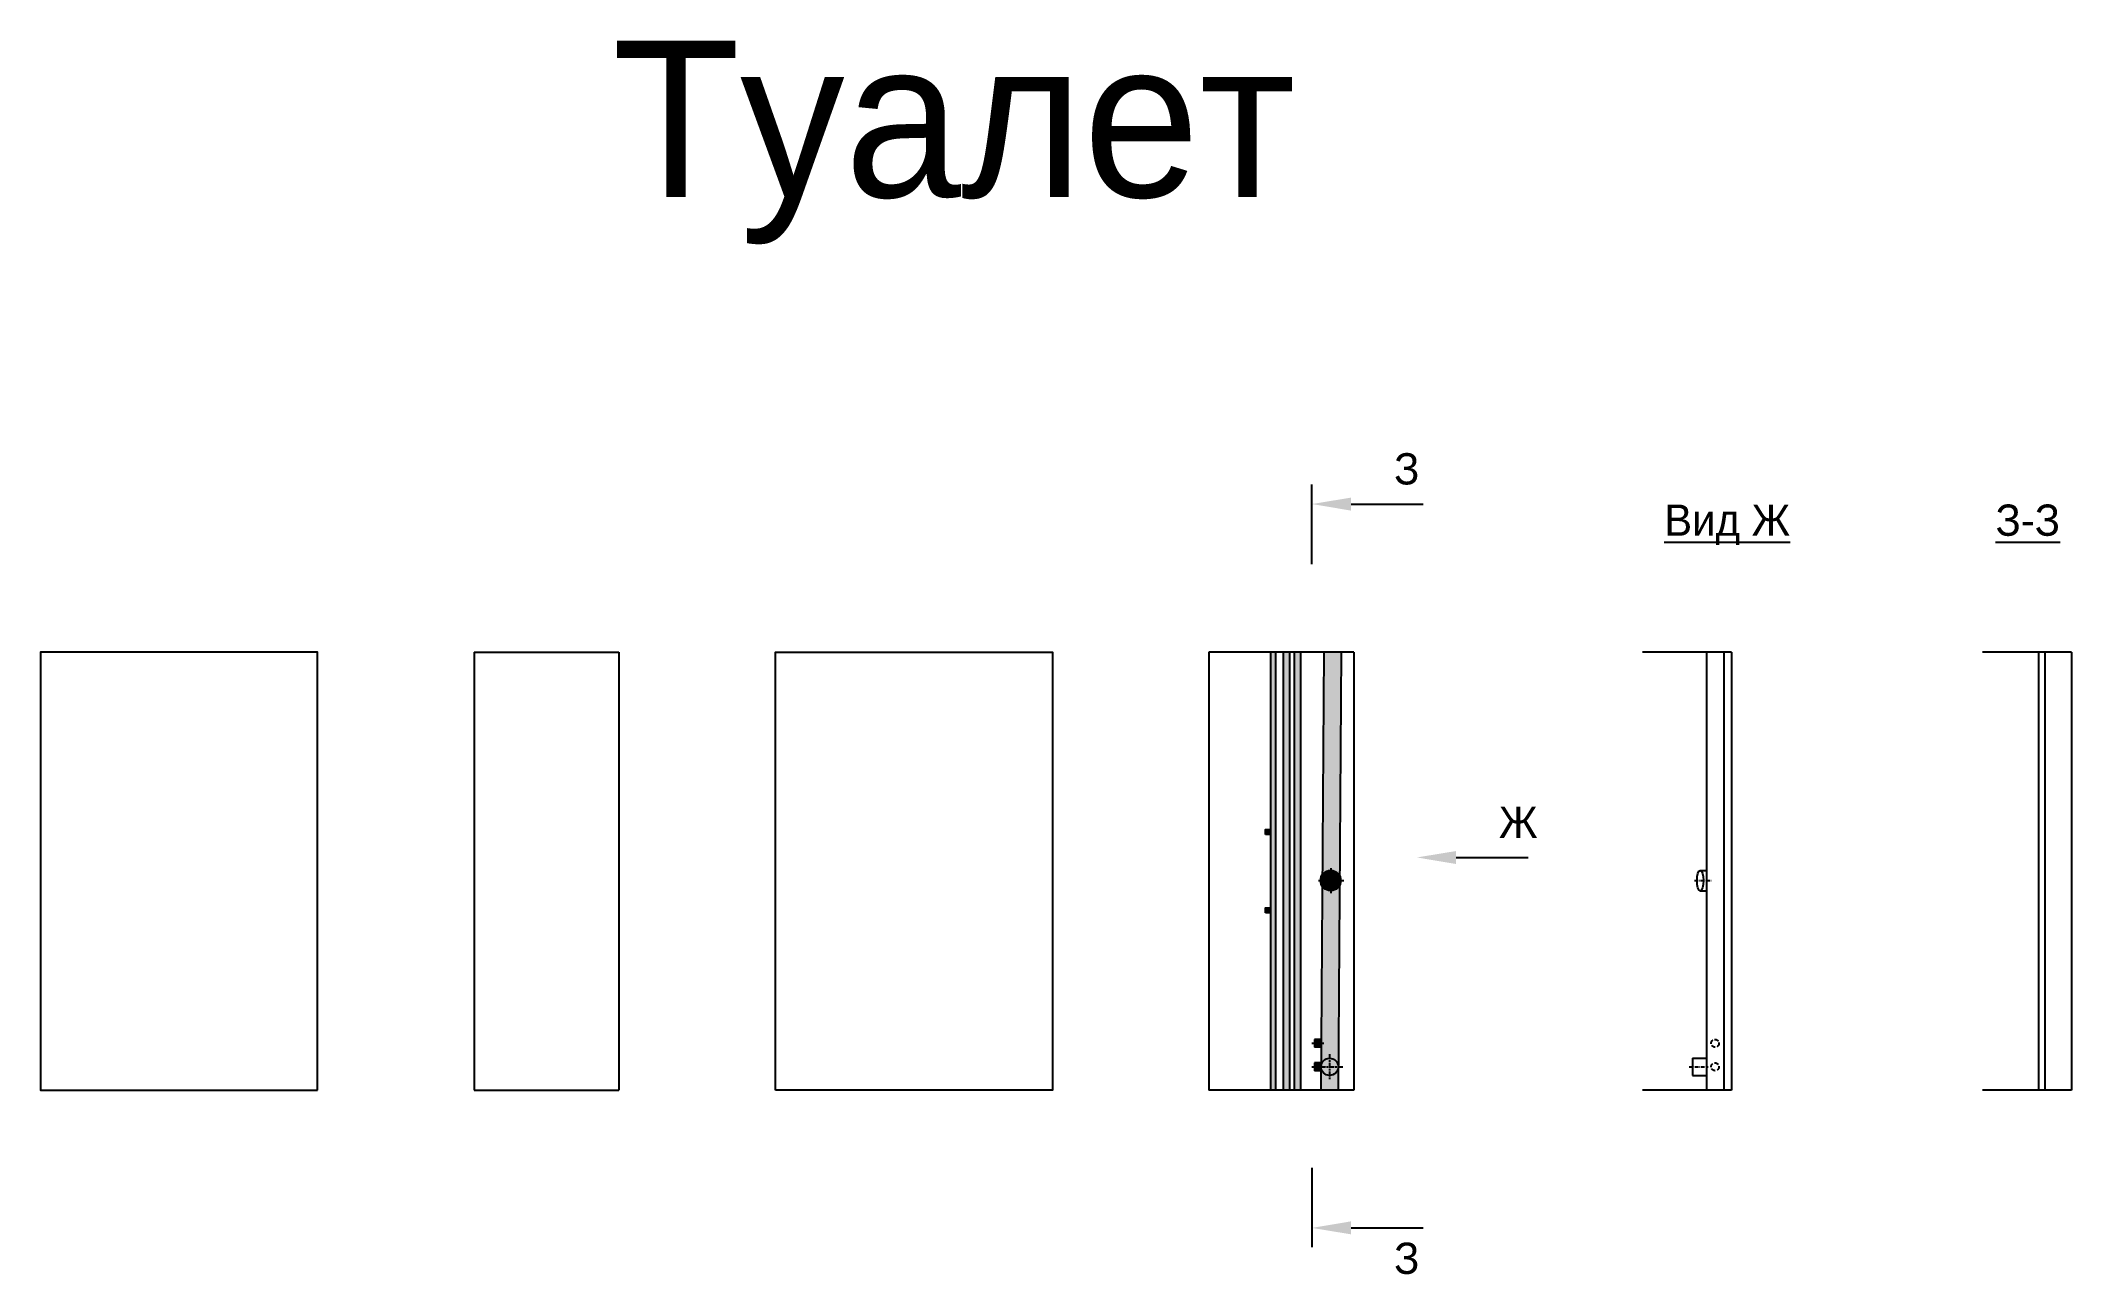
# Model space of a CAD drawing. Header units: millimetres. Extents: x -36531 to 56557, y -58468 to 154.
# Drawn here: x 43581 to 56557, y -58468 to -50582 of the extents above; entities that cross this region are included whole.
import ezdxf

# ---------------------------------------------------------------- set-up
doc = ezdxf.new("R2010")
doc.units = ezdxf.units.MM
doc.linetypes.add('ACAD_ISO10W100', pattern=[18.5, 12, -3, 0.5, -3])
doc.linetypes.add('DASHED', pattern=[19.05, 12.7, -6.35])
doc.layers.add('01 Черновое', color=7, linetype='Continuous')
doc.layers.add('02 ЭОМ и СС', color=7, linetype='Continuous')
doc.layers.add('100 noprint', color=1, linetype='Continuous', plot=False)
doc.styles.get("Standard").update_dxf_attribs({"font": 'Ubuntu-R.ttf'})

msp = doc.modelspace()

# ---------------------------------------------------------------- texts
at = {"layer": '02 ЭОМ и СС', "linetype": 'Continuous'}
for s, p in [('З', (52229, -53419)), ('Ж', (52899, -55678)), ('З', (52229, -58465))]:
    msp.add_text(s, height=200, dxfattribs=at).set_placement(p)
at = {"layer": '02 ЭОМ и СС', "char_height": 200, "width": 2318.6, "attachment_point": 1}
for s, insert in [('{\\LВид Ж}', (53955, -53547)), ('{\\LЗ-З}', (56072, -53547))]:
    msp.add_mtext(s, dxfattribs=dict(at, insert=insert))
at = {"layer": '100 noprint', "insert": (47233, -50582), "char_height": 1000, "width": 2318.6, "attachment_point": 1}
msp.add_mtext('{Туалет}', dxfattribs=at)

# ---------------------------------------------------------------- hatches: boundary and pattern name
at = {"layer": '01 Черновое'}
for color, points in [(252, [(51471, -57291), (51471, -54491), (51439, -54491), (51439, -57291)]), (252, [(51561, -57291), (51561, -54491), (51521, -54491), (51521, -57291)]), (252, [(51631, -57291), (51631, -54491), (51591, -54491), (51591, -57291)]), (251, [(51407, -55657), (51407, -55625), (51439, -55625), (51439, -55657)]), (252, [(51770, -55988), (51771, -55913, 0.157297), (51759, -55951, 0.153639)]), (252, [(51881, -55920, 0.553671), (51771, -55913), (51770, -55988, 0.553671), (51880, -55983)]), (252, [(51889, -55951, 0.124358), (51881, -55920), (51880, -55983, 0.127986)]), (251, [(51407, -56157), (51407, -56125), (51439, -56125), (51439, -56157)]), (252, [(51763, -57016), (51763, -56966), (51721, -56966), (51721, -57016)]), (252, [(51762, -57140), (51762, -57116), (51721, -57116), (51721, -57166), (51762, -57166), (51762, -57141, -0.003571)])]:
    msp.add_hatch(color=color, dxfattribs=at).paths.add_polyline_path(points)
h = msp.add_hatch(color=252, dxfattribs=at)
h.paths.add_polyline_path([(51872, -57141), (51891, -54491), (51781, -54491), (51762, -57140, -0.992883)])
h.paths.add_polyline_path([(51872, -57141, 0.992883), (51762, -57140), (51762, -57141, 0.992883), (51872, -57142)])
h.paths.add_polyline_path([(51871, -57291), (51872, -57142, -0.992883), (51762, -57141), (51761, -57291)])

# ---------------------------------------------------------------- linework, layer by layer
for p, q in [((51704, -53928), (51704, -53420)), ((46351, -54491), (47276, -54491)), ((46351, -54491), (46351, -57291)), ((47276, -54491), (47276, -57291)), ((51971, -54491), (51046, -54491)), ((51046, -54491), (51046, -57291)), ((51439, -54491), (51439, -57291)), ((51471, -54491), (51471, -57291)), ((51521, -54491), (51521, -57291)), ((51561, -54491), (51561, -57291)), ((51591, -54491), (51591, -57291)), ((51631, -54491), (51631, -57291)), ((51781, -54491), (51761, -57291)), ((51891, -54491), (51871, -57291)), ((51971, -54491), (51971, -57291)), ((54385, -54491), (53817, -54491)), ((54225, -54491), (54225, -57291)), ((54335, -54491), (54335, -57291)), ((54385, -54491), (54385, -57291)), ((56557, -54491), (55988, -54491)), ((56347, -54491), (56347, -57291)), ((56387, -54491), (56387, -57291)), ((56557, -54491), (56557, -57291)), ((54185, -55886), (54225, -55886)), ((54185, -56016), (54225, -56016)), ((51763, -56966), (51721, -56966)), ((51721, -56966), (51721, -57016)), ((51763, -57016), (51721, -57016)), ((54135, -57086), (54225, -57086)), ((54135, -57086), (54135, -57196)), ((51762, -57116), (51721, -57116)), ((51721, -57116), (51721, -57166)), ((51762, -57166), (51721, -57166)), ((54135, -57196), (54225, -57196)), ((46351, -57291), (47276, -57291)), ((51971, -57291), (51046, -57291)), ((54385, -57291), (53817, -57291)), ((56557, -57291), (55988, -57291)), ((51704, -57787), (51704, -58295))]:
    msp.add_line(p, q, dxfattribs=at)
at = {"layer": '01 Черновое', "linetype": 'ACAD_ISO10W100'}
for p, q in [((51824, -55871), (51824, -56032)), ((51747, -55951), (51910, -55951)), ((51704, -56991), (51781, -56991)), ((51817, -57061), (51817, -57222)), ((51704, -57141), (51904, -57141))]:
    msp.add_line(p, q, dxfattribs=at)
at = {"layer": '01 Черновое', "linetype": 'ACAD_ISO10W100', "ltscale": 2}
for p, q in [((54149, -55951), (54258, -55951)), ((54114, -57141), (54236, -57141))]:
    msp.add_line(p, q, dxfattribs=at)
at = {"layer": '01 Черновое', "flags": 128}
for points in [[(45351, -57291), (45351, -54491), (43581, -54491), (43581, -57291)], [(48276, -57291), (48276, -54491), (50046, -54491), (50046, -57291)], [(51407, -55657), (51407, -55625), (51439, -55625), (51439, -55657)], [(51407, -56157), (51407, -56125), (51439, -56125), (51439, -56157)]]:
    msp.add_lwpolyline(points, close=True, dxfattribs=at)
at = {"layer": '01 Черновое'}
for centre, radius in [((51824, -55951), 65), ((51817, -57141), 55)]:
    msp.add_circle(centre, radius, dxfattribs=at)
at = {"layer": '01 Черновое', "linetype": 'DASHED', "ltscale": 2}
for centre in [(54280, -56991), (54280, -57141)]:
    msp.add_circle(centre, 25, dxfattribs=at)
at = {"layer": '01 Черновое'}
msp.add_ellipse((54185, -55951), major_axis=(0, 65), ratio=0.307692, dxfattribs=at)
at = {"layer": '02 ЭОМ и СС'}
for p, q in [((51954, -53544), (52415, -53544)), ((52625, -55803), (53085, -55803)), ((51954, -58171), (52415, -58171))]:
    msp.add_line(p, q, dxfattribs=at)
for points in [[(51954, -53586), (51704, -53544), (51954, -53503)], [(52625, -55845), (52375, -55803), (52625, -55762)], [(51954, -58129), (51704, -58171), (51954, -58212)]]:
    msp.add_solid(points, dxfattribs=at)

msp.set_redraw_order([(e.dxf.handle, doc.entitydb.next_handle()) for e in msp.query("TEXT MTEXT ATTDEF DIMENSION ARC_DIMENSION")])  # texts and dimensions are drawn at this point

doc.saveas('drawing.dxf')
